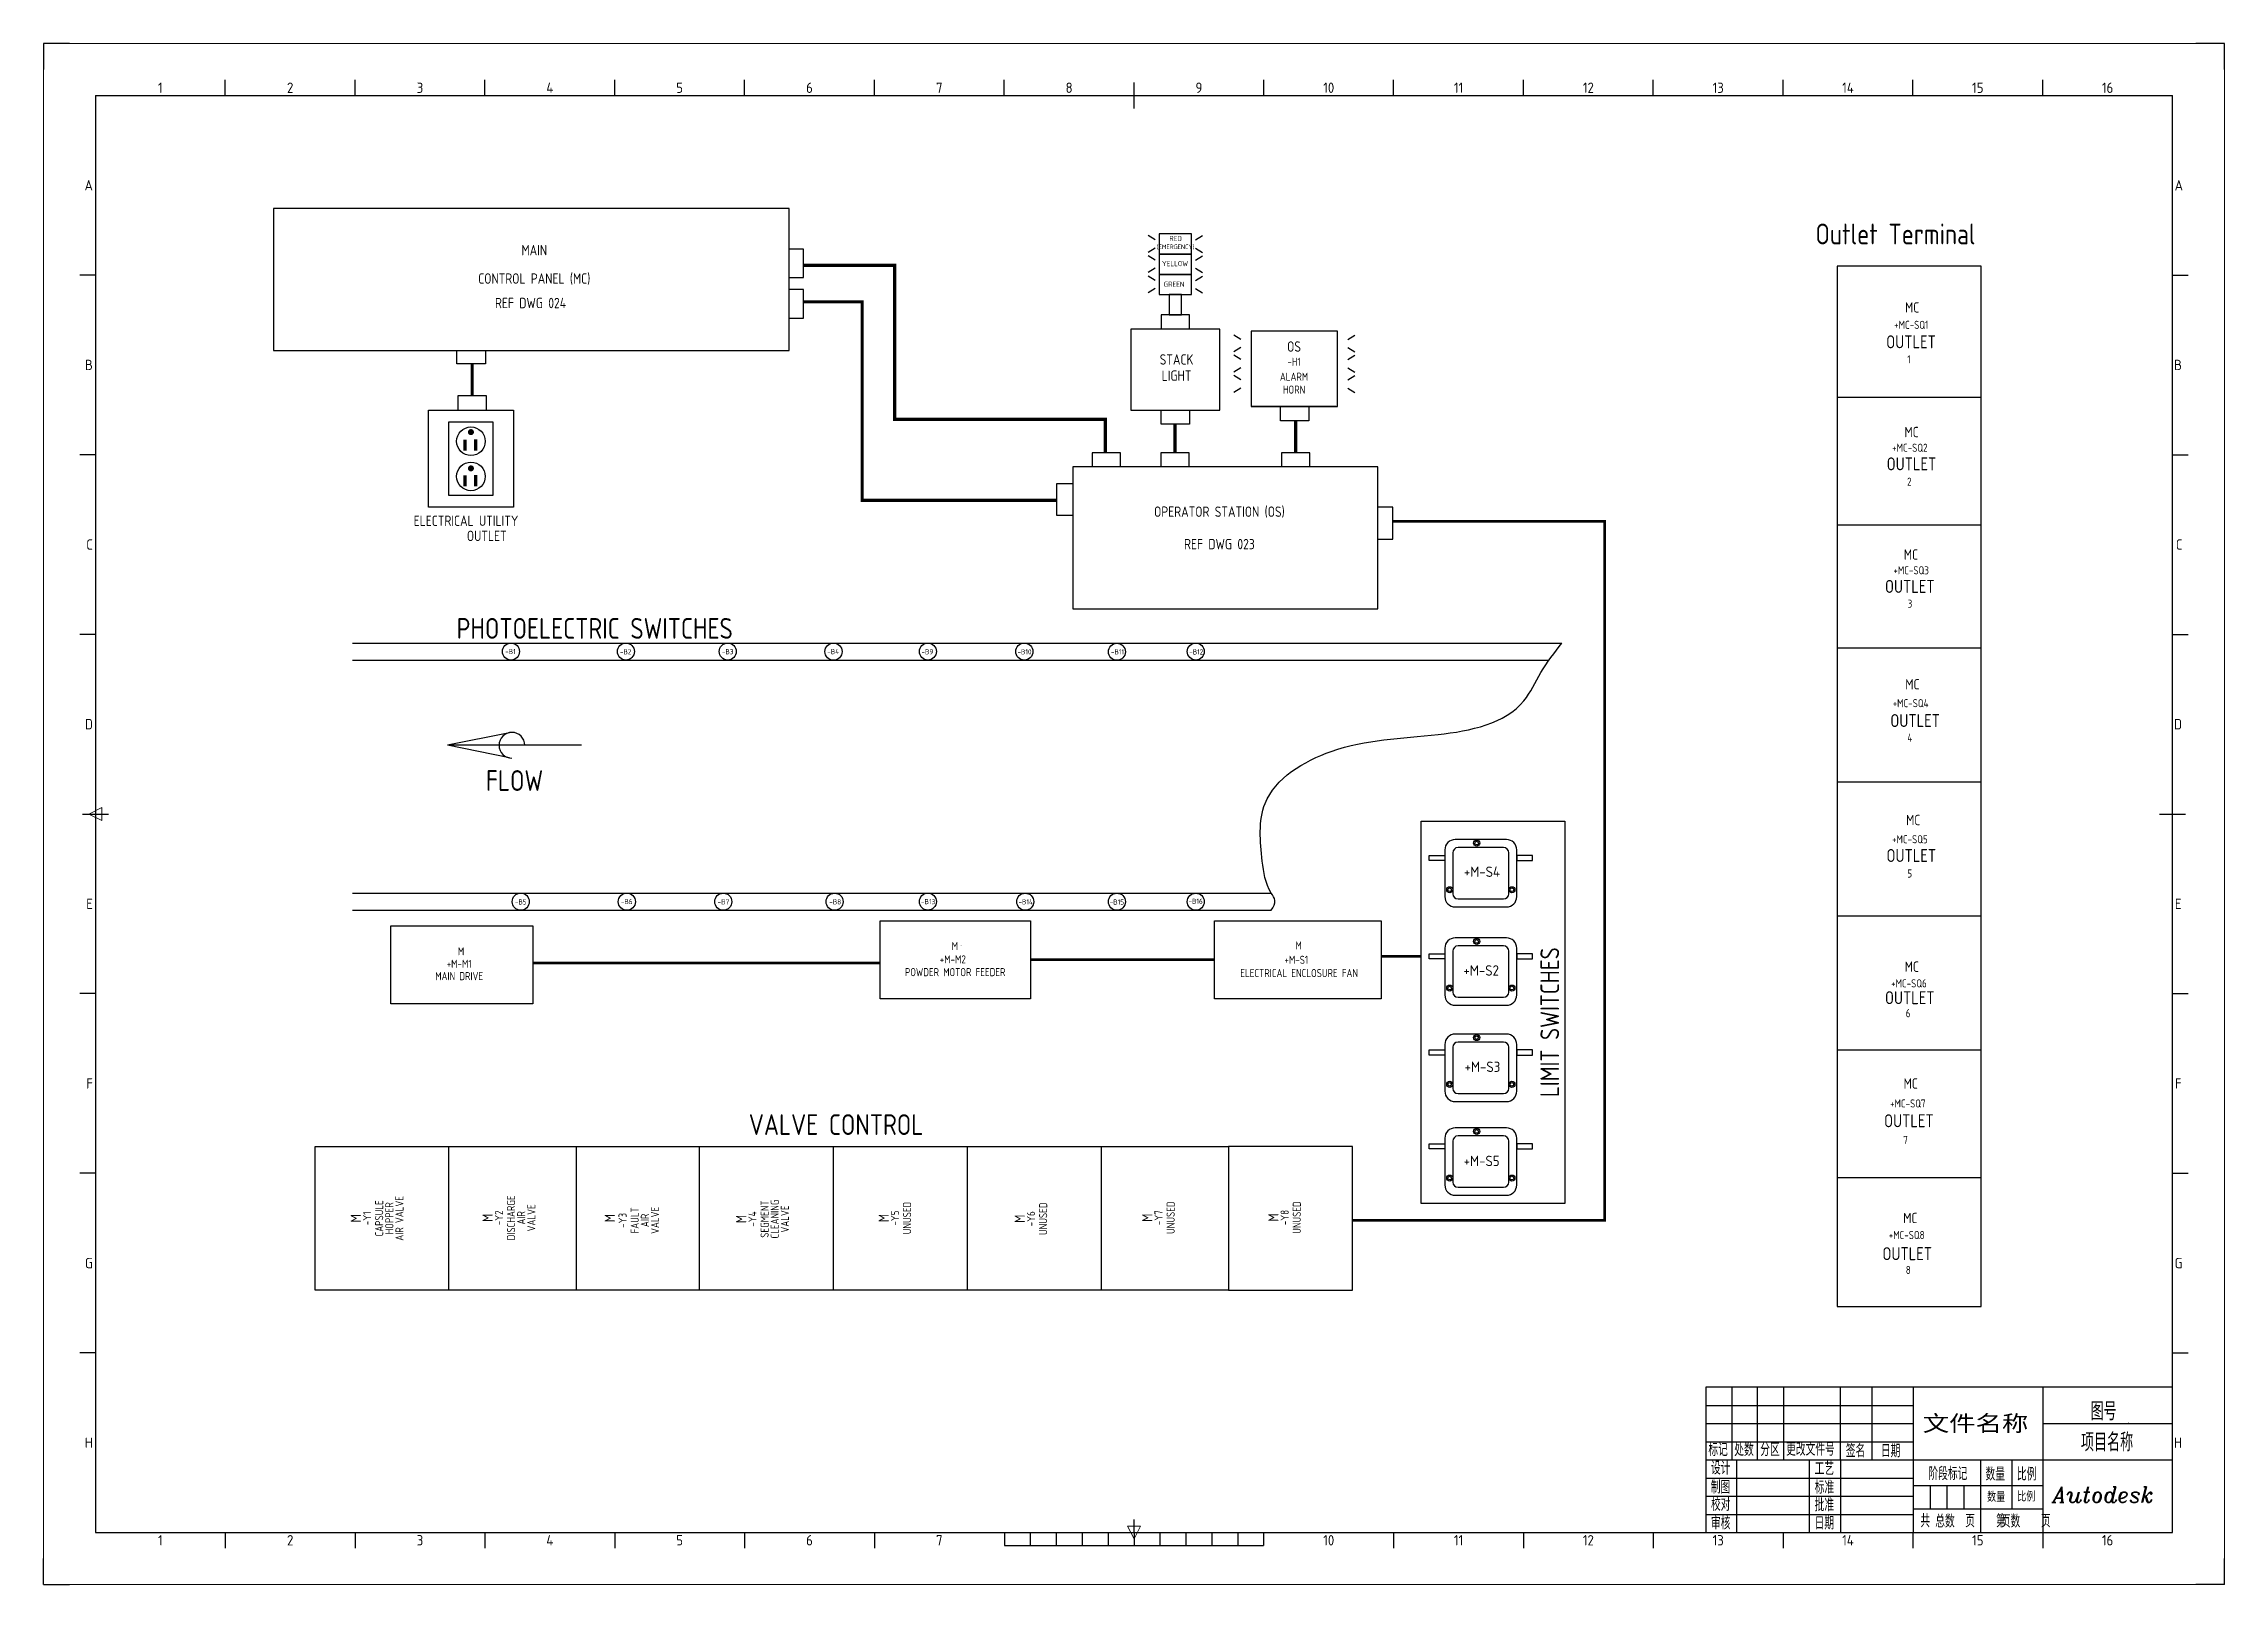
# Model space of a CAD drawing. Header units: millimetres. Extents: x 0 to 841, y 0 to 594.
import ezdxf
from ezdxf.enums import TextEntityAlignment as Align

# ---------------------------------------------------------------- set-up
doc = ezdxf.new("R2010")
doc.units = ezdxf.units.MM
doc.header["$LTSCALE"] = 12
for name, color, linetype in [('AE_BOR', 1, 'Continuous'), ('PCAT', 9, 'Continuous'), ('PDESC', 142, 'Continuous'), ('PLOC', 8, 'Continuous'), ('PMFG', 9, 'Continuous'), ('PSYMS', 7, 'Continuous'), ('PTAG', 150, 'Continuous'), ('REFDWG', 6, 'Continuous'), ('图框_外框线', 7, 'Continuous'), ('图框_标题栏属性', 1, 'Continuous'), ('图框_标题栏文字', 6, 'Continuous')]:
    doc.layers.add(name, color=color, linetype=linetype)
doc.styles.add('LEGACY', font='romans.shx')
doc.styles.get("Standard").update_dxf_attribs({"font": 'txt.shx', "bigfont": 'gbcbig.shx'})
doc.styles.add('WD', font='romans.shx', dxfattribs={"bigfont": 'gbcbig.shx'})
doc.styles.add('WD_IEC', font='isocp2.shx', dxfattribs={"width": 0.9, "height": 4, "bigfont": 'gbcbig.shx'})
doc.styles.add('工程字', font='gbenor.shx', dxfattribs={"bigfont": 'gbcbig.shx'})

msp = doc.modelspace()

# ---------------------------------------------------------------- texts
at = {"style": 'WD_IEC', "width": 0.9}
for s, p in [('Outlet Terminal', (683.29, 516.61)), ('VALVE CONTROL', (271.96, 173.25))]:
    msp.add_text(s, height=8, dxfattribs=at).set_placement(p)
for s, p in [('MAIN', (189.22, 514.39)), ('CONTROL PANEL (MC)', (189.22, 503.45)), ('OPERATOR STATION (OS)', (453.43, 413.57))]:
    msp.add_text(s, height=4, dxfattribs=at).set_placement(p, align=Align.MIDDLE)
for s, p in [('STACK', (436.92, 472.24)), ('LIGHT', (436.92, 465.99))]:
    msp.add_text(s, height=4, dxfattribs=at).set_placement(p, align=Align.MIDDLE_CENTER)
msp.add_text('FLOW', height=8, dxfattribs=at).set_placement((170.57, 309.9), align=Align.MIDDLE_LEFT)
at = {"layer": 'PSYMS', "style": 'WD_IEC', "width": 0.9}
msp.add_text('PHOTOELECTRIC SWITCHES', height=8, dxfattribs=at).set_placement((159.27, 364.56))
msp.add_text('LIMIT SWITCHES', height=7.2319, rotation=90, dxfattribs=at).set_placement((584.45, 187.87))

# ---------------------------------------------------------------- blocks, each defined once
blk = doc.blocks.new('gb_a1')
for p, q in [((20, 574), (20, 20)), ((20, 574), (821, 574)), ((821, 20), (821, 574)), ((20, 20), (821, 20))]:
    blk.add_line(p, q)
at = {"layer": 'AE_BOR', "lineweight": 30}
for p, q in [((10, 594), (0, 594)), ((0, 594), (0, 584)), ((841, 594), (830, 594)), ((841, 584), (841, 594)), ((0, 0), (0, 10)), ((841, 0), (841, 10)), ((0, 0), (10, 0)), ((841, 0), (830, 0))]:
    blk.add_line(p, q, dxfattribs=at)
at = {"layer": 'AE_BOR', "color": 1, "lineweight": 15}
for p, q in [((0, 594), (841, 594)), ((0, 0), (0, 594)), ((841, 594), (841, 0)), ((17.5, 297), (22.5, 299.5)), ((22.5, 294.5), (17.5, 297)), ((22.5, 299.5), (22.5, 294.5)), ((420.5, 17.5), (418, 22.5)), ((418, 22.5), (423, 22.5)), ((423, 22.5), (420.5, 17.5)), ((841, 0), (0, 0))]:
    blk.add_line(p, q, dxfattribs=at)
at = {"layer": 'AE_BOR'}
for p, q in [((70.0625, 574), (70.0625, 580)), ((120.125, 574), (120.125, 580)), ((170.1875, 574), (170.1875, 580)), ((220.25, 574), (220.25, 580)), ((270.3125, 574), (270.3125, 580)), ((320.375, 574), (320.375, 580)), ((370.4375, 574), (370.4375, 580)), ((470.5625, 574), (470.5625, 580)), ((520.625, 574), (520.625, 580)), ((570.6875, 574), (570.6875, 580)), ((620.75, 574), (620.75, 580)), ((670.8125, 574), (670.8125, 580)), ((720.875, 574), (720.875, 580)), ((770.9375, 574), (770.9375, 580)), ((20, 504.75), (14, 504.75)), ((821, 504.75), (827, 504.75)), ((20, 435.5), (14, 435.5)), ((821, 435.5), (827, 435.5)), ((20, 366.25), (14, 366.25)), ((821, 366.25), (827, 366.25)), ((20, 227.75), (14, 227.75)), ((821, 227.75), (827, 227.75)), ((20, 158.5), (14, 158.5)), ((821, 158.5), (827, 158.5)), ((20, 89.25), (14, 89.25)), ((821, 89.25), (827, 89.25)), ((70.0625, 20), (70.0625, 14)), ((120.125, 20), (120.125, 14)), ((170.1875, 20), (170.1875, 14)), ((220.25, 20), (220.25, 14)), ((270.3125, 20), (270.3125, 14)), ((320.375, 20), (320.375, 14)), ((520.625, 20), (520.625, 14)), ((570.6875, 20), (570.6875, 14)), ((620.75, 20), (620.75, 14)), ((670.8125, 20), (670.8125, 14)), ((720.875, 20), (720.875, 14)), ((770.9375, 20), (770.9375, 14))]:
    blk.add_line(p, q, dxfattribs=at)
at = {"layer": 'AE_BOR', "color": 2, "lineweight": 30}
for p, q in [((420.5, 574), (420.5, 579)), ((420.5, 569), (420.5, 574)), ((15, 297), (25, 297)), ((816, 297), (826, 297)), ((370.5, 20), (370.5, 15)), ((380.5, 20), (380.5, 15)), ((390.5, 20), (390.5, 15)), ((400.5, 20), (400.5, 15)), ((410.5, 20), (410.5, 15)), ((420.5, 20), (420.5, 25)), ((420.5, 20), (420.5, 15)), ((430.5, 20), (430.5, 15)), ((440.5, 20), (440.5, 15)), ((450.5, 20), (450.5, 15)), ((460.5, 20), (460.5, 15)), ((470.5, 20), (470.5, 15)), ((370.5, 15), (470.5, 15))]:
    blk.add_line(p, q, dxfattribs=at)
at = {"layer": 'AE_BOR', "style": 'WD_IEC'}
for s, p in [('1', (45.03125, 575)), ('2', (95.09375, 575)), ('3', (145.15625, 575)), ('4', (195.21875, 575)), ('5', (245.28125, 575)), ('6', (295.34375, 575)), ('7', (345.40625, 575)), ('8', (395.46875, 575)), ('9', (445.53125, 575)), ('10', (495.59375, 575)), ('11', (545.65625, 575)), ('12', (595.71875, 575)), ('13', (645.78125, 575)), ('14', (695.84375, 575)), ('15', (745.90625, 575)), ('16', (795.96875, 575)), ('1', (45.03125, 15)), ('2', (95.09375, 15)), ('3', (145.15625, 15)), ('4', (195.21875, 15)), ('5', (245.28125, 15)), ('6', (295.34375, 15)), ('7', (345.40625, 15)), ('10', (495.59375, 15)), ('11', (545.65625, 15)), ('12', (595.71875, 15)), ('13', (645.78125, 15)), ('14', (695.84375, 15)), ('15', (745.90625, 15)), ('16', (795.96875, 15))]:
    blk.add_text(s, height=4, dxfattribs=at).set_placement(p, align=Align.CENTER)
for s, p in [('A', (19, 539.375)), ('A', (825.04762, 539.375)), ('B', (19, 470.125)), ('B', (824.66667, 470.125)), ('C', (19, 400.875)), ('C', (824.85714, 400.875)), ('D', (19, 331.625)), ('D', (824.66667, 331.625)), ('E', (19, 262.375)), ('E', (824.47619, 262.375)), ('F', (19, 193.125)), ('F', (824.47619, 193.125)), ('G', (19, 123.875)), ('G', (824.85714, 123.875)), ('H', (19, 54.625)), ('H', (824.66667, 54.625))]:
    blk.add_text(s, height=4, dxfattribs=at).set_placement(p, align=Align.MIDDLE_RIGHT)
blk = doc.blocks.new('wd_ptag')
at = {"style": 'WD_IEC', "width": 0.9, "flags": 1}
blk.add_attdef('P_ITEM', text='', height=0.125, dxfattribs=at).set_placement((0, 0.469), align=Align.CENTER)
at = {"style": 'WD_IEC'}
for tag, width, p in [('INST', 0.8, (0, 0.312)), ('P_TAG1', 0.9, (0, 0)), ('LOC', 0.8, (0, 0.156)), ('DESC2', 0.9, (0, -0.344)), ('DESC1', 0.9, (0, -0.188)), ('DESC3', 0.9, (0, -0.5)), ('MFG', 0.9, (0, -0.656)), ('CAT', 0.9, (0, -0.812))]:
    blk.add_attdef(tag, text='', height=0.125, dxfattribs=dict(at, width=width)).set_placement(p, align=Align.CENTER)
at = {"linetype": 'Continuous', "style": 'WD_IEC'}
for tag, flags, p in [('RATING10', 9, (0.344, -0.312)), ('RATING12', 9, (0.344, -0.327)), ('RATING11', 9, (0.344, -0.343)), ('RATING2', 9, (0.344, -0.187)), ('RATING4', 9, (0.344, -0.202)), ('RATING3', 9, (0.344, -0.218)), ('RATING8', 9, (0.344, -0.234)), ('RATING7', 9, (0.344, -0.249)), ('RATING6', 9, (0.344, -0.265)), ('RATING5', 9, (0.344, -0.281)), ('RATING9', 9, (0.344, -0.296)), ('RATING1', 9, (0.344, -0.171)), ('WDBLKNAM', 1, (0.359, -0.369)), ('ASSYCODE', 9, (0.016, -0.859))]:
    blk.add_attdef(tag, text='', height=0.01, dxfattribs=dict(at, flags=flags)).set_placement(p, align=Align.CENTER)
blk = doc.blocks.new('MMREFDWG')
at = {"style": 'LEGACY', "width": 0.9, "flags": 8}
blk.add_attdef('REF_DWG', (0, 0), '', height=0.1, dxfattribs=at)
blk = doc.blocks.new('PNL275B')
at = {"layer": 'PSYMS'}
blk.add_circle((0, -3.28), 3.28, dxfattribs=at)
at = {"style": 'WD_IEC', "width": 0.9, "flags": 8}
blk.add_attdef('P_TAG1', text='', height=0.125, dxfattribs=at).set_placement((0, 0), align=Align.MIDDLE_CENTER)
for tag, p in [('RATING2', (0, -0.44)), ('RATING1', (0, -0.28))]:
    blk.add_attdef(tag, text='', height=0.125, dxfattribs=at).set_placement(p, align=Align.CENTER)
blk = doc.blocks.new('PNL276B')
at = {"layer": 'PSYMS'}
blk.add_circle((0, -3.28), 3.28, dxfattribs=at)
at = {"style": 'WD_IEC', "width": 0.9, "flags": 8}
blk.add_attdef('P_TAG1', text='', height=0.125, dxfattribs=at).set_placement((0, 0), align=Align.MIDDLE_CENTER)
for tag, p in [('RATING2', (0, -0.44)), ('RATING1', (0, -0.28))]:
    blk.add_attdef(tag, text='', height=0.125, dxfattribs=at).set_placement(p, align=Align.CENTER)
blk = doc.blocks.new('PNL277B')
at = {"layer": 'PSYMS'}
blk.add_circle((-0.34, -3.28), 3.3, dxfattribs=at)
at = {"style": 'WD_IEC', "width": 0.9, "flags": 8}
blk.add_attdef('P_TAG1', text='', height=0.125, dxfattribs=at).set_placement((0, 0), align=Align.MIDDLE_CENTER)
for tag, p in [('RATING2', (0, -0.44)), ('RATING1', (0, -0.28))]:
    blk.add_attdef(tag, text='', height=0.125, dxfattribs=at).set_placement(p, align=Align.CENTER)
blk = doc.blocks.new('PNL278B')
at = {"layer": 'PSYMS'}
blk.add_circle((0.2, -3.28), 3.29, dxfattribs=at)
at = {"style": 'WD_IEC', "width": 0.9, "flags": 8}
blk.add_attdef('P_TAG1', text='', height=0.125, dxfattribs=at).set_placement((0, 0), align=Align.MIDDLE_CENTER)
for tag, p in [('RATING2', (0, -0.44)), ('RATING1', (0, -0.28))]:
    blk.add_attdef(tag, text='', height=0.125, dxfattribs=at).set_placement(p, align=Align.CENTER)
blk = doc.blocks.new('PNL279B')
at = {"layer": 'PSYMS'}
blk.add_circle((0.37, -3.28), 3.3, dxfattribs=at)
at = {"style": 'WD_IEC', "width": 0.9, "flags": 8}
blk.add_attdef('P_TAG1', text='', height=0.125, dxfattribs=at).set_placement((0, 0), align=Align.MIDDLE_CENTER)
for tag, p in [('RATING2', (0, -0.44)), ('RATING1', (0, -0.28))]:
    blk.add_attdef(tag, text='', height=0.125, dxfattribs=at).set_placement(p, align=Align.CENTER)
blk = doc.blocks.new('PNL27BB')
at = {"layer": 'PSYMS'}
blk.add_circle((0.15, -3.28), 3.28, dxfattribs=at)
at = {"style": 'WD_IEC', "width": 0.9, "flags": 8}
blk.add_attdef('P_TAG1', text='', height=0.125, dxfattribs=at).set_placement((0, 0), align=Align.MIDDLE_CENTER)
for tag, p in [('RATING2', (0, -0.44)), ('RATING1', (0, -0.28))]:
    blk.add_attdef(tag, text='', height=0.125, dxfattribs=at).set_placement(p, align=Align.CENTER)
blk = doc.blocks.new('CR115E7')
for p, q in [((5.47, 4.84), (0.53, 4.84)), ((-0.47, 3.84), (-0.47, -0.66)), ((0.3, 3.57), (0.3, -0.39)), ((5.2, 4.07), (0.8, 4.07)), ((5.7, -0.39), (5.7, 3.57)), ((6.47, -0.66), (6.47, 3.84)), ((0.53, -1.66), (5.47, -1.66)), ((0.8, -0.89), (5.2, -0.89))]:
    blk.add_line(p, q)
for points in [[(-0.47, 2.81), (-1.97, 2.81), (-1.97, 3.31), (-0.47, 3.31)], [(6.47, 2.81), (7.97, 2.81), (7.97, 3.31), (6.47, 3.31)]]:
    blk.add_lwpolyline(points, close=True)
for centre, radius in [((2.6, 4.5), 0.29), ((2.6, 4.5), 0.176), ((0, 0), 0.29), ((0, 0), 0.176), ((6, 0), 0.29), ((6, 0), 0.176)]:
    blk.add_circle(centre, radius)
for centre, radius, start, end in [((0.53, 3.84), 1, 90, 180), ((5.47, 3.84), 1, 0, 90), ((0.8, 3.57), 0.5, 90, 180), ((5.2, 3.57), 0.5, 0, 90), ((0.53, -0.66), 1, 180, 270), ((0.8, -0.39), 0.5, 180, 270), ((5.2, -0.39), 0.5, 270, 0), ((5.47, -0.66), 1, 270, 0)]:
    blk.add_arc(centre, radius, start, end)
blk = doc.blocks.new('PNL3329')
at = {"layer": 'PSYMS'}
blk.add_circle((0.08, -3.28), 3.28, dxfattribs=at)
at = {"style": 'WD_IEC', "width": 0.9, "flags": 8}
blk.add_attdef('P_TAG1', text='', height=0.125, dxfattribs=at).set_placement((0, 0), align=Align.MIDDLE_CENTER)
for tag, p in [('RATING2', (0, -0.44)), ('RATING1', (0, -0.28))]:
    blk.add_attdef(tag, text='', height=0.125, dxfattribs=at).set_placement(p, align=Align.CENTER)
blk = doc.blocks.new('PNL3339')
at = {"layer": 'PSYMS'}
blk.add_circle((-0.29, -3.28), 3.29, dxfattribs=at)
at = {"style": 'WD_IEC', "width": 0.9, "flags": 8}
blk.add_attdef('P_TAG1', text='', height=0.125, dxfattribs=at).set_placement((0, 0), align=Align.MIDDLE_CENTER)
for tag, p in [('RATING2', (0, -0.44)), ('RATING1', (0, -0.28))]:
    blk.add_attdef(tag, text='', height=0.125, dxfattribs=at).set_placement(p, align=Align.CENTER)
blk = doc.blocks.new('CorpLogoBlock')
at = {"insert": (-46.09, 17.54), "char_height": 6, "width": 37.2055, "attachment_point": 1, "style": '工程字'}
blk.add_mtext('{\\Fitalic|c0;Autodesk}', dxfattribs=at)
blk = doc.blocks.new('GB_TitleBlock')
at = {"lineweight": -3}
for p, q in [((-50, 42), (0, 42)), ((-50, 28), (0, 28))]:
    blk.add_line(p, q, dxfattribs=at)
blk.add_point((-16.99, 42), dxfattribs=at)
at = {"layer": '图框_外框线'}
for p, q in [((-170, 56), (-170, 28)), ((-160, 28), (-160, 56)), ((-150, 56), (-150, 28)), ((-128, 28), (-128, 56)), ((-116, 56), (-116, 28)), ((-100, 56), (-100, 0)), ((-50, 56), (-50, 0)), ((-180, 49), (-100, 49)), ((-180, 42), (-100, 42)), ((-180, 35), (-100, 35)), ((-180, 28), (-50, 28)), ((-168, 0), (-168, 28)), ((-140, 0), (-140, 28)), ((-128, 28), (-128, 0)), ((-74, 28), (-74, 0)), ((-62, 28), (-62, 9)), ((-180, 21), (-100, 21)), ((-50, 18), (-100, 18)), ((-93.5, 18), (-93.5, 9)), ((-87, 18), (-87, 9)), ((-80.5, 18), (-80.5, 9)), ((-180, 14), (-100, 14)), ((-50, 9), (-100, 9)), ((-180, 7), (-100, 7))]:
    blk.add_line(p, q, dxfattribs=at)
blk.add_lwpolyline([(0, 56), (-180, 56), (-180, 0), (0, 0), (0, 56)], dxfattribs=at)
at = {"style": 'WD', "flags": 1}
blk.add_attdef('WD_TB', (-168.38, 50.46), '', height=2, dxfattribs=at)
at = {"layer": '图框_标题栏属性', "style": '工程字'}
for tag, p in [('REV3', (-179.58, 50.91)), ('REV2', (-179.43, 43.49)), ('REV1', (-179.43, 36.77))]:
    blk.add_attdef(tag, p, '', height=3, dxfattribs=at)
for tag, height, width, p, p2 in [('REV3DET', 3, 13.288798, (-148.76, 50.77), (-130.49, 50.77)), ('BY3', 3, 6.930672, (-126.95, 50.77), (-117.42, 50.77)), ('RD3', 3, 9.096075, (-114.66, 50.77), (-102.16, 50.77)), ('REV2DET', 3, 1.39216, (-148.76, 43.77), (-130.49, 43.77)), ('BY2', 3, 6.930672, (-126.95, 43.77), (-117.42, 43.77)), ('RD2', 3, 9.096075, (-114.66, 43.77), (-102.16, 43.77)), ('文件名称', 7, 2.04191, (-96.3, 38.33), (-55.63, 38.33)), ('REV1DET', 3, 13.288798, (-148.76, 36.77), (-130.49, 36.77)), ('BY1', 3, 6.930672, (-126.95, 36.77), (-117.42, 36.77)), ('RD1', 3, 9.096075, (-114.66, 36.77), (-102.16, 36.77))]:
    blk.add_attdef(tag, text='', height=height, dxfattribs=dict(at, width=width)).set_placement(p, p2, align=Align.FIT)
for tag, p in [('图号', (-26.57, 46.93)), ('项目名称', (-25.25, 35.16))]:
    blk.add_attdef(tag, text='', height=7, dxfattribs=at).set_placement(p, align=Align.MIDDLE)
at = {"layer": '图框_标题栏属性', "lineweight": -3}
for tag, p in [('设计', (-163.59, 22.3)), ('工艺', (-123.59, 22.3)), ('制图', (-163.59, 15.3)), ('标准', (-123.59, 15.3)), ('校对', (-163.59, 8.3)), ('批准', (-123.59, 8.3)), ('审核', (-163.59, 1.3)), ('日期', (-123.59, 1.3))]:
    blk.add_attdef(tag, p, '', height=5, dxfattribs=at)
at = {"layer": '图框_标题栏属性', "style": '工程字'}
for tag, height, p in [('数量', 3.5, (-68.02, 13.58)), ('比例', 3.5, (-56.4, 13.74)), ('总数', 5, (-87.74, 4.36)), ('页数', 5, (-62.45, 4.36))]:
    blk.add_attdef(tag, text='', height=height, dxfattribs=at).set_placement(p, align=Align.MIDDLE_CENTER)
at = {"layer": '图框_标题栏文字', "style": '工程字'}
for s, p in [('标记', (-179, 29.44)), ('处数', (-169, 29.44)), ('分区', (-159, 29.44)), ('更改文件号', (-149, 29.59)), ('签名', (-126, 29)), ('日期', (-112.47, 28.98)), ('设计', (-177.99, 22.35)), ('工艺', (-138.02, 22.15)), ('阶段标记', (-94.11, 20.2)), ('数量', (-72.11, 20)), ('比例', (-60, 20)), ('制图', (-178.04, 15.02)), ('标准', (-137.99, 14.92)), ('校对', (-177.99, 8.33)), ('批准', (-138.02, 8.15)), ('审核', (-177.99, 1.15)), ('日期', (-138.02, 1.15)), ('共     页   第     页', (-97.24, 2))]:
    blk.add_text(s, height=5, dxfattribs=at).set_placement(p)

# ---------------------------------------------------------------- linework, layer by layer
for p, q in [((293.01, 514.78), (287.54, 514.78)), ((293.01, 503.84), (293.01, 514.78)), ((428.64, 518.33), (426.01, 520.02)), ((428.64, 515.2), (426.01, 513.51)), ((444.26, 518.33), (446.89, 520.02)), ((444.26, 515.2), (446.89, 513.51)), ((428.64, 510.52), (426.01, 512.21)), ((428.64, 507.39), (426.01, 505.7)), ((444.26, 510.52), (446.89, 512.21)), ((444.26, 507.39), (446.89, 505.7)), ((287.54, 503.84), (293.01, 503.84)), ((293.01, 499.16), (287.54, 499.16)), ((293.01, 488.22), (293.01, 499.16)), ((428.64, 502.7), (426.01, 504.39)), ((428.64, 499.58), (426.01, 497.89)), ((444.26, 502.7), (446.89, 504.39)), ((444.26, 499.58), (446.89, 497.89)), ((287.54, 488.22), (293.01, 488.22)), ((430.98, 489.42), (430.98, 483.95)), ((441.92, 489.42), (430.98, 489.42)), ((441.92, 483.95), (441.92, 489.42)), ((461.64, 479.97), (459.01, 481.66)), ((503.01, 479.97), (505.64, 481.66)), ((159.41, 470.55), (159.41, 475.72)), ((170.35, 475.72), (170.35, 470.55)), ((461.64, 476.85), (459.01, 475.16)), ((461.64, 472.16), (459.01, 473.85)), ((503.01, 476.85), (505.64, 475.16)), ((503.01, 472.16), (505.64, 473.85)), ((170.35, 470.55), (159.41, 470.55)), ((461.64, 469.03), (459.01, 467.34)), ((461.64, 464.35), (459.01, 466.04)), ((503.01, 469.03), (505.64, 467.34)), ((503.01, 464.35), (505.64, 466.04)), ((170.74, 458.2), (159.8, 458.2)), ((159.8, 458.2), (159.8, 452.73)), ((170.74, 452.73), (170.74, 458.2)), ((461.64, 461.22), (459.01, 459.53)), ((503.01, 461.22), (505.64, 459.53)), ((747.18, 457.51), (691.61, 457.51)), ((148.39, 452.73), (181.2, 452.73)), ((148.39, 415.23), (148.39, 452.73)), ((181.2, 452.73), (181.2, 415.23)), ((430.98, 447.23), (430.98, 452.7)), ((441.92, 447.23), (430.98, 447.23)), ((441.92, 452.7), (441.92, 447.23)), ((498.48, 454.09), (465.67, 454.09)), ((477, 448.62), (477, 454.09)), ((487.93, 448.62), (477, 448.62)), ((487.93, 454.09), (487.93, 448.62)), ((415.26, 436.27), (404.32, 436.27)), ((404.32, 436.27), (404.32, 430.8)), ((415.26, 430.8), (415.26, 436.27)), ((441.82, 436.27), (430.89, 436.27)), ((430.89, 436.27), (430.89, 430.8)), ((441.82, 430.8), (441.82, 436.27)), ((488.32, 436.27), (477.39, 436.27)), ((477.39, 436.27), (477.39, 430.8)), ((488.32, 430.8), (488.32, 436.27)), ((390.79, 412.14), (390.79, 424.48)), ((390.79, 424.48), (396.97, 424.48)), ((181.2, 415.23), (148.39, 415.23)), ((396.76, 412.14), (390.79, 412.14)), ((520.33, 415.34), (514.5, 415.34)), ((520.33, 403.01), (520.33, 415.34)), ((747.18, 408.38), (691.61, 408.38)), ((514.5, 403.01), (520.33, 403.01)), ((119.16, 362.9), (585.55, 362.89)), ((119.16, 356.33), (580.57, 356.33)), ((747.18, 360.94), (691.61, 360.94)), ((179.61, 328.35), (155.7, 323.48)), ((185.59, 323.48), (155.7, 323.48)), ((179.61, 318.6), (155.7, 323.48)), ((179.61, 318.6), (155.7, 323.48)), ((207.46, 323.48), (157.49, 323.48)), ((747.18, 309.27), (691.61, 309.27)), ((119.16, 266.48), (473.44, 266.48)), ((119.16, 259.92), (473.44, 259.92)), ((747.18, 257.6), (691.61, 257.6)), ((747.18, 205.92), (691.61, 205.92)), ((156.19, 168.82), (156.19, 113.47)), ((205.32, 168.82), (205.32, 113.47)), ((252.76, 168.82), (252.76, 113.47)), ((304.43, 168.82), (304.43, 113.47)), ((356.1, 168.82), (356.1, 113.47)), ((407.78, 168.82), (407.78, 113.47)), ((456.91, 168.82), (456.91, 113.47)), ((504.71, 168.82), (456.91, 168.82)), ((504.71, 113.47), (504.71, 168.82)), ((747.18, 156.79), (691.61, 156.79)), ((456.91, 113.47), (504.71, 113.47))]:
    msp.add_line(p, q)
for points in [[(88.6, 530.41), (88.6, 475.72), (287.54, 475.72), (287.54, 530.41)], [(430.2, 520.67), (430.2, 512.86), (442.7, 512.86), (442.7, 520.67)], [(430.2, 512.86), (430.2, 505.05), (442.7, 505.05), (442.7, 512.86)], [(430.2, 505.05), (430.2, 497.23), (442.7, 497.23), (442.7, 505.05)], [(691.61, 508.24), (691.61, 107.07), (747.18, 107.07), (747.18, 508.24)], [(434.11, 497.23), (434.11, 489.42), (438.79, 489.42), (438.79, 497.23)], [(419.26, 483.95), (419.26, 452.7), (453.64, 452.7), (453.64, 483.95)], [(465.67, 454.09), (498.99, 454.09), (498.99, 483.1), (465.67, 483.1)], [(156.2, 448.04), (156.2, 419.92), (173.39, 419.92), (173.39, 448.04)], [(396.92, 430.8), (396.92, 376.11), (514.5, 376.11), (514.5, 430.8)], [(531.28, 294.25), (586.6, 294.25), (586.6, 146.78), (531.28, 146.78)], [(133.96, 253.9), (188.7, 253.9), (188.7, 223.77), (133.96, 223.77)], [(322.61, 255.87), (380.64, 255.87), (380.64, 225.74), (322.61, 225.74)], [(451.53, 255.87), (515.78, 255.87), (515.78, 225.74), (451.53, 225.74)]]:
    msp.add_lwpolyline(points, close=True)
for points, const_width in [([(328.17, 471.61), (328.17, 508.53), (293.01, 508.53)], 1.25), ([(293.01, 494.47), (315.67, 494.47), (315.67, 471.61)], 1.25), ([(165.27, 458.2), (165.27, 470.55)], 1.25), ([(315.67, 471.61), (315.67, 417.91), (375.03, 417.91)], 1.25), ([(328.17, 471.61), (328.17, 449.16), (375.03, 449.16)], 1.25), ([(409.42, 436.27), (409.42, 449.16), (375.03, 449.16)], 1.25), ([(436.35, 436.27), (436.35, 447.23)], 1.25), ([(482.86, 436.27), (482.86, 448.62)], 1.25), ([(162.53, 441.26), (162.53, 437.03)], 1.25), ([(166.63, 441.41), (166.63, 437.03)], 1.25), ([(162.53, 427.56), (162.53, 423.32)], 1.25), ([(166.63, 427.7), (166.63, 423.32)], 1.25), ([(375.03, 417.91), (390.79, 417.91)], 1.25), ([(520.33, 409.81), (602.01, 409.81), (602.01, 140.32), (504.71, 140.32)], 1), ([(235.81, 239.52), (188.7, 239.52)], 1)]:
    msp.add_lwpolyline(points, dxfattribs=dict(const_width=const_width))
at = {"const_width": 1.16}
for points in [[(164.21, 444.23, 1), (165.37, 444.23, 1)], [(164.21, 430.25, 1), (165.37, 430.25, 1)]]:
    msp.add_lwpolyline(points, format="xyb", close=True, dxfattribs=at)
at = {"color": 4, "const_width": 1}
for points in [[(322.63, 239.52), (235.81, 239.52)], [(451.53, 240.88), (380.6, 240.88)], [(531.28, 242.08), (516.07, 242.08)]]:
    msp.add_lwpolyline(points, dxfattribs=at)
msp.add_lwpolyline([(456.91, 113.47), (104.68, 113.47), (104.68, 168.82), (456.91, 168.82)])
for centre in [(164.79, 440.7), (164.79, 427.14)]:
    msp.add_circle(centre, 5.51)
msp.add_arc((180.61, 323.48), 4.98, 0.0001, 270)
msp.add_arc((180.61, 323.48), 4.98, 0.0001, 270)
msp.add_spline([(473.44, 259.92), (474.85, 263.68), (473.44, 266.48), (469.96, 278.86), (471.05, 301.09), (496.55, 321.15), (537.8, 327.65), (570.9, 340.67), (577.41, 351.51), (585.55, 362.89)], degree=3)

# ---------------------------------------------------------------- block references
for name, p in [('gb_a1', (0, 0)), ('CorpLogoBlock', (821, 20))]:
    msp.add_blockref(name, p)
ref = msp.add_blockref('GB_TitleBlock', (821, 20))
ref.add_attrib('页数', '页数', dxfattribs={"layer": '图框_标题栏属性', "height": 5, "style": '工程字'}).set_placement((758.55, 24.36), align=Align.MIDDLE_CENTER)
ref.add_attrib('总数', '总数', dxfattribs={"layer": '图框_标题栏属性', "height": 5, "style": '工程字'}).set_placement((733.26, 24.36), align=Align.MIDDLE_CENTER)
ref.add_attrib('比例', '比例', dxfattribs={"layer": '图框_标题栏属性', "height": 3.5, "style": '工程字'}).set_placement((764.6, 33.74), align=Align.MIDDLE_CENTER)
ref.add_attrib('数量', '数量', dxfattribs={"layer": '图框_标题栏属性', "height": 3.5, "style": '工程字'}).set_placement((752.98, 33.58), align=Align.MIDDLE_CENTER)
ref.add_attrib('项目名称', '项目名称', dxfattribs={"layer": '图框_标题栏属性', "height": 7, "style": '工程字'}).set_placement((795.75, 55.16), align=Align.MIDDLE)
ref.add_attrib('图号', '图号', dxfattribs={"layer": '图框_标题栏属性', "height": 7, "style": '工程字'}).set_placement((794.43, 66.93), align=Align.MIDDLE)
ref.add_attrib('文件名称', '文件名称', dxfattribs={"layer": '图框_标题栏属性', "height": 7, "style": '工程字', "width": 2.04191}).set_placement((724.7, 58.33), (765.37, 58.33), align=Align.FIT)
at = {"layer": 'PSYMS'}
ref = msp.add_blockref('wd_ptag', (436.53, 519.77), dxfattribs=dict(at, xscale=10, yscale=10, zscale=10))
ref.add_attrib('DESC1', 'RED', dxfattribs={"layer": 'PDESC', "height": 2, "style": 'WD_IEC', "width": 0.9}).set_placement((436.53, 517.89), align=Align.CENTER)
ref.add_attrib('DESC3', '(EMERGENCY)', dxfattribs={"layer": 'PDESC', "height": 1.8, "style": 'WD_IEC', "width": 0.9}).set_placement((436.53, 514.77), align=Align.CENTER)
at = {"layer": 'PSYMS', "color": 3}
ref = msp.add_blockref('wd_ptag', (436.33, 510.07), dxfattribs=dict(at, xscale=10, yscale=10, zscale=10))
ref.add_attrib('DESC1', 'YELLOW', dxfattribs={"layer": 'PDESC', "color": 2, "height": 2, "style": 'WD_IEC', "width": 0.9}).set_placement((436.33, 508.19), align=Align.CENTER)
ref = msp.add_blockref('wd_ptag', (436.6, 502.58), dxfattribs=dict(at, xscale=12.5, yscale=12.5, zscale=12.5))
ref.add_attrib('DESC1', 'GREEN ', dxfattribs={"layer": 'PDESC', "color": 3, "height": 2, "style": 'WD_IEC', "width": 0.9}).set_placement((436.6, 500.24), align=Align.CENTER)
at = {"layer": 'PSYMS'}
ref = msp.add_blockref('wd_ptag', (717.99, 484.13), dxfattribs=dict(at, xscale=25, yscale=25, zscale=25))
ref.add_attrib('P_TAG1', '+MC-SQ1', dxfattribs={"layer": 'PTAG', "height": 3.125, "style": 'WD_IEC', "width": 0.9}).set_placement((720.23, 484.03), align=Align.CENTER)
ref.add_attrib('DESC1', 'OUTLET', dxfattribs={"layer": 'PDESC', "height": 5, "style": 'WD_IEC', "width": 0.9}).set_placement((720.15, 476.54), align=Align.CENTER)
ref.add_attrib('DESC2', '1', dxfattribs={"layer": 'PDESC', "height": 3.12, "style": 'WD_IEC', "width": 0.9}).set_placement((719.4, 470.76), align=Align.CENTER)
ref.add_attrib('LOC', 'MC', dxfattribs={"layer": 'PLOC', "height": 4, "style": 'WD_IEC', "width": 0.9}).set_placement((720.6, 490.3), align=Align.CENTER)
ref = msp.add_blockref('wd_ptag', (481.46, 476.95), dxfattribs=at)
ref.add_attrib('P_TAG1', '-H1', dxfattribs={"layer": 'PTAG', "height": 3.125, "style": 'WD_IEC', "width": 0.9}).set_placement((482.22, 469.77), align=Align.CENTER)
ref.add_attrib('DESC1', 'ALARM', dxfattribs={"layer": 'PDESC', "height": 3.125, "style": 'WD_IEC', "width": 0.9}).set_placement((482.22, 464.03), align=Align.CENTER)
ref.add_attrib('DESC2', 'HORN', dxfattribs={"layer": 'PDESC', "height": 3.125, "style": 'WD_IEC', "width": 0.9}).set_placement((482.22, 459.06), align=Align.CENTER)
ref.add_attrib('LOC', 'OS', dxfattribs={"layer": 'PLOC', "height": 4, "style": 'WD_IEC', "width": 0.9}).set_placement((482.22, 475.22), align=Align.CENTER)
ref.add_attrib('MFG', 'INDEX ASSEMBLY', dxfattribs={"layer": 'PMFG', "height": 0.125, "style": 'WD_IEC', "width": 0.9}).set_placement((481.46, 476.3), align=Align.CENTER)
ref = msp.add_blockref('wd_ptag', (717.24, 435.38), dxfattribs=dict(at, xscale=25, yscale=25, zscale=25))
ref.add_attrib('P_TAG1', '+MC-SQ2', dxfattribs={"layer": 'PTAG', "height": 3.125, "style": 'WD_IEC', "width": 0.9}).set_placement((719.69, 436.64), align=Align.CENTER)
ref.add_attrib('DESC1', 'OUTLET', dxfattribs={"layer": 'PDESC', "height": 5, "style": 'WD_IEC', "width": 0.9}).set_placement((720.32, 429.49), align=Align.CENTER)
ref.add_attrib('DESC2', '2', dxfattribs={"layer": 'PDESC', "height": 3.12, "style": 'WD_IEC', "width": 0.9}).set_placement((719.5, 423.56), align=Align.CENTER)
ref.add_attrib('LOC', 'MC', dxfattribs={"layer": 'PLOC', "height": 4, "style": 'WD_IEC', "width": 0.9}).set_placement((720.38, 442.26), align=Align.CENTER)
ref = msp.add_blockref('wd_ptag', (170.89, 470.32), dxfattribs=dict(at, xscale=25, yscale=25, zscale=25))
ref.add_attrib('DESC1', 'ELECTRICAL UTILITY', dxfattribs={"layer": 'PDESC', "height": 4, "style": 'WD_IEC', "width": 0.9}).set_placement((162.91, 408.06), align=Align.CENTER)
ref.add_attrib('DESC2', 'OUTLET', dxfattribs={"layer": 'PDESC', "height": 4, "style": 'WD_IEC', "width": 0.9}).set_placement((170.89, 402.22), align=Align.CENTER)
ref = msp.add_blockref('wd_ptag', (712.4, 385.34), dxfattribs=dict(at, xscale=25, yscale=25, zscale=25))
ref.add_attrib('P_TAG1', '+MC-SQ3', dxfattribs={"layer": 'PTAG', "height": 3.125, "style": 'WD_IEC', "width": 0.9}).set_placement((720.2, 389.4), align=Align.CENTER)
ref.add_attrib('DESC1', 'OUTLET', dxfattribs={"layer": 'PDESC', "height": 5, "style": 'WD_IEC', "width": 0.9}).set_placement((719.68, 382.24), align=Align.CENTER)
ref.add_attrib('DESC2', '3', dxfattribs={"layer": 'PDESC', "height": 3.12, "style": 'WD_IEC', "width": 0.9}).set_placement((719.74, 376.54), align=Align.CENTER)
ref.add_attrib('LOC', 'MC', dxfattribs={"layer": 'PLOC', "height": 4, "style": 'WD_IEC', "width": 0.9}).set_placement((720.14, 395.02), align=Align.CENTER)
ref = msp.add_blockref('PNL275B', (180.24, 362.9), dxfattribs=at)
ref.add_attrib('P_TAG1', '-B1', dxfattribs={"layer": 'PTAG', "height": 2, "style": 'WD_IEC', "width": 0.9, "flags": 8}).set_placement((180.02, 359.64), align=Align.MIDDLE_CENTER)
ref = msp.add_blockref('PNL275B', (224.56, 362.9), dxfattribs=at)
ref.add_attrib('P_TAG1', '-B2', dxfattribs={"layer": 'PTAG', "height": 2, "style": 'WD_IEC', "width": 0.9, "flags": 8}).set_placement((224.45, 359.54), align=Align.MIDDLE_CENTER)
ref = msp.add_blockref('PNL276B', (263.81, 362.9), dxfattribs=at)
ref.add_attrib('P_TAG1', '-B3', dxfattribs={"layer": 'PTAG', "height": 2, "style": 'WD_IEC', "width": 0.9, "flags": 8}).set_placement((263.8, 359.59), align=Align.MIDDLE_CENTER)
ref = msp.add_blockref('PNL277B', (304.97, 362.88), dxfattribs=at)
ref.add_attrib('P_TAG1', '-B4', dxfattribs={"layer": 'PTAG', "height": 2, "style": 'WD_IEC', "width": 0.9, "flags": 8}).set_placement((304.5, 359.62), align=Align.MIDDLE_CENTER)
ref = msp.add_blockref('PNL3329', (340.92, 362.9), dxfattribs=at)
ref.add_attrib('P_TAG1', '-B9', dxfattribs={"layer": 'PTAG', "height": 2, "style": 'WD_IEC', "width": 0.9, "flags": 8}).set_placement((340.81, 359.56), align=Align.MIDDLE_CENTER)
ref = msp.add_blockref('PNL3339', (378.49, 362.9), dxfattribs=at)
ref.add_attrib('P_TAG1', '-B10', dxfattribs={"layer": 'PTAG', "height": 2, "style": 'WD_IEC', "width": 0.9, "flags": 8}).set_placement((378.27, 359.54), align=Align.MIDDLE_CENTER)
ref = msp.add_blockref('PNL3329', (413.84, 362.82), dxfattribs=at)
ref.add_attrib('P_TAG1', '-B11', dxfattribs={"layer": 'PTAG', "height": 2, "style": 'WD_IEC', "width": 0.9, "flags": 8}).set_placement((414.13, 359.51), align=Align.MIDDLE_CENTER)
ref = msp.add_blockref('PNL3329', (444.26, 362.9), dxfattribs=at)
ref.add_attrib('P_TAG1', '-B12', dxfattribs={"layer": 'PTAG', "height": 2, "style": 'WD_IEC', "width": 0.9, "flags": 8}).set_placement((444.5, 359.49), align=Align.MIDDLE_CENTER)
ref = msp.add_blockref('wd_ptag', (716.57, 333.61), dxfattribs=dict(at, xscale=25, yscale=25, zscale=25))
ref.add_attrib('P_TAG1', '+MC-SQ4', dxfattribs={"layer": 'PTAG', "height": 3.125, "style": 'WD_IEC', "width": 0.9}).set_placement((719.98, 338.17), align=Align.CENTER)
ref.add_attrib('DESC1', 'OUTLET', dxfattribs={"layer": 'PDESC', "height": 5, "style": 'WD_IEC', "width": 0.9}).set_placement((721.74, 330.52), align=Align.CENTER)
ref.add_attrib('DESC2', '4', dxfattribs={"layer": 'PDESC', "height": 3.12, "style": 'WD_IEC', "width": 0.9}).set_placement((719.72, 324.87), align=Align.CENTER)
ref.add_attrib('LOC', 'MC', dxfattribs={"layer": 'PLOC', "height": 4, "style": 'WD_IEC', "width": 0.9}).set_placement((720.7, 345), align=Align.CENTER)
ref = msp.add_blockref('wd_ptag', (714.8, 283.35), dxfattribs=dict(at, xscale=25, yscale=25, zscale=25))
ref.add_attrib('P_TAG1', '+MC-SQ5', dxfattribs={"layer": 'PTAG', "height": 3.125, "style": 'WD_IEC', "width": 0.9}).set_placement((719.71, 285.71), align=Align.CENTER)
ref.add_attrib('DESC1', 'OUTLET', dxfattribs={"layer": 'PDESC', "height": 5, "style": 'WD_IEC', "width": 0.9}).set_placement((720.25, 278.5), align=Align.CENTER)
ref.add_attrib('DESC2', '5', dxfattribs={"layer": 'PDESC', "height": 3.12, "style": 'WD_IEC', "width": 0.9}).set_placement((719.66, 272.49), align=Align.CENTER)
ref.add_attrib('LOC', 'MC', dxfattribs={"layer": 'PLOC', "height": 4, "style": 'WD_IEC', "width": 0.9}).set_placement((721, 292.68), align=Align.CENTER)
ref = msp.add_blockref('CR115E7', (542.25, 267.8), dxfattribs=dict(at, xscale=4, yscale=4, zscale=4))
ref.add_attrib('P_TAG1', '+M-S4', dxfattribs={"layer": 'PTAG', "height": 4, "style": 'WD_IEC'}).set_placement((554.67, 272.75), align=Align.CENTER)
ref = msp.add_blockref('PNL278B', (183.79, 266.48), dxfattribs=at)
ref.add_attrib('P_TAG1', '-B5', dxfattribs={"layer": 'PTAG', "height": 2, "style": 'WD_IEC', "width": 0.9, "flags": 8}).set_placement((184.01, 263.1), align=Align.MIDDLE_CENTER)
ref = msp.add_blockref('PNL279B', (224.56, 266.48), dxfattribs=at)
ref.add_attrib('P_TAG1', '-B6', dxfattribs={"layer": 'PTAG', "height": 2, "style": 'WD_IEC', "width": 0.9, "flags": 8}).set_placement((224.85, 263.24), align=Align.MIDDLE_CENTER)
ref = msp.add_blockref('PNL27BB', (261.97, 266.48), dxfattribs=at)
ref.add_attrib('P_TAG1', '-B7', dxfattribs={"layer": 'PTAG', "height": 2, "style": 'WD_IEC', "width": 0.9, "flags": 8}).set_placement((262.17, 263.15), align=Align.MIDDLE_CENTER)
ref = msp.add_blockref('PNL27BB', (304.9, 266.48), dxfattribs=at)
ref.add_attrib('P_TAG1', '-B8', dxfattribs={"layer": 'PTAG', "height": 2, "style": 'WD_IEC', "width": 0.9, "flags": 8}).set_placement((305.27, 263.15), align=Align.MIDDLE_CENTER)
ref = msp.add_blockref('PNL3329', (340.92, 266.49), dxfattribs=at)
ref.add_attrib('P_TAG1', '-B13', dxfattribs={"layer": 'PTAG', "height": 2, "style": 'WD_IEC', "width": 0.9, "flags": 8}).set_placement((341.1, 263.23), align=Align.MIDDLE_CENTER)
ref = msp.add_blockref('PNL3329', (378.49, 266.48), dxfattribs=at)
ref.add_attrib('P_TAG1', '-B14', dxfattribs={"layer": 'PTAG', "height": 2, "style": 'WD_IEC', "width": 0.9, "flags": 8}).set_placement((378.73, 263.14), align=Align.MIDDLE_CENTER)
ref = msp.add_blockref('PNL3329', (413.84, 266.48), dxfattribs=at)
ref.add_attrib('P_TAG1', '-B15', dxfattribs={"layer": 'PTAG', "height": 2, "style": 'WD_IEC', "width": 0.9, "flags": 8}).set_placement((413.9, 263.06), align=Align.MIDDLE_CENTER)
ref = msp.add_blockref('PNL3329', (444.26, 266.48), dxfattribs=at)
ref.add_attrib('P_TAG1', '-B16', dxfattribs={"layer": 'PTAG', "height": 2, "style": 'WD_IEC', "width": 0.9, "flags": 8}).set_placement((444.26, 263.35), align=Align.MIDDLE_CENTER)
ref = msp.add_blockref('wd_ptag', (160.43, 245.81), dxfattribs=at)
ref.add_attrib('P_TAG1', '+M-M1', dxfattribs={"layer": 'PTAG', "height": 3.125, "style": 'WD_IEC', "width": 0.9}).set_placement((160.25, 237.67), align=Align.CENTER)
ref.add_attrib('LOC', 'M', dxfattribs={"layer": 'PLOC', "height": 3.12, "style": 'WD_IEC', "width": 0.9}).set_placement((160.97, 242.48), align=Align.CENTER)
ref.add_attrib('DESC3', 'MAIN DRIVE', dxfattribs={"layer": 'PDESC', "height": 3.125, "style": 'WD_IEC', "width": 0.9}).set_placement((160.25, 232.93), align=Align.CENTER)
ref.add_attrib('CAT', '1329RS-ZAF3318VNC', dxfattribs={"layer": 'PCAT', "height": 0.125, "style": 'WD_IEC', "width": 0.9}).set_placement((160.43, 245), align=Align.CENTER)
ref.add_attrib('MFG', 'AB', dxfattribs={"layer": 'PMFG', "height": 0.125, "style": 'WD_IEC', "width": 0.9}).set_placement((160.43, 245.15), align=Align.CENTER)
ref = msp.add_blockref('wd_ptag', (353.5, 247.08), dxfattribs=at)
ref.add_attrib('P_TAG1', '+M-M2', dxfattribs={"layer": 'PTAG', "height": 3.125, "style": 'WD_IEC', "width": 0.9}).set_placement((350.61, 239.4), align=Align.CENTER)
ref.add_attrib('LOC', 'M', dxfattribs={"layer": 'PLOC', "height": 3.12, "style": 'WD_IEC', "width": 0.9}).set_placement((351.42, 244.5), align=Align.CENTER)
ref.add_attrib('DESC3', 'POWDER MOTOR FEEDER', dxfattribs={"layer": 'PDESC', "height": 3.125, "style": 'WD_IEC', "width": 0.9}).set_placement((351.53, 234.47), align=Align.CENTER)
ref.add_attrib('CAT', '1329RS-ZAF3318VNC', dxfattribs={"layer": 'PCAT', "height": 0.125, "style": 'WD_IEC', "width": 0.9}).set_placement((353.5, 246.27), align=Align.CENTER)
ref.add_attrib('MFG', 'AB', dxfattribs={"layer": 'PMFG', "height": 0.125, "style": 'WD_IEC', "width": 0.9}).set_placement((353.5, 246.42), align=Align.CENTER)
ref = msp.add_blockref('wd_ptag', (483.74, 247.08), dxfattribs=at)
ref.add_attrib('P_TAG1', '+M-S1', dxfattribs={"layer": 'PTAG', "height": 3.125, "style": 'WD_IEC', "width": 0.9}).set_placement((483.09, 239.23), align=Align.CENTER)
ref.add_attrib('DESC1', 'ELECTRICAL ENCLOSURE FAN', dxfattribs={"layer": 'PDESC', "height": 3.125, "style": 'WD_IEC', "width": 0.9}).set_placement((484.2, 234.11), align=Align.CENTER)
ref.add_attrib('LOC', 'M', dxfattribs={"layer": 'PLOC', "height": 3.12, "style": 'WD_IEC', "width": 0.9}).set_placement((484, 244.76), align=Align.CENTER)
ref.add_attrib('CAT', '1329RS-ZAF3318VNC', dxfattribs={"layer": 'PCAT', "height": 0.125, "style": 'WD_IEC', "width": 0.9}).set_placement((483.74, 246.27), align=Align.CENTER)
ref.add_attrib('MFG', 'AB', dxfattribs={"layer": 'PMFG', "height": 0.125, "style": 'WD_IEC', "width": 0.9}).set_placement((483.74, 246.42), align=Align.CENTER)
ref = msp.add_blockref('CR115E7', (542.25, 229.88), dxfattribs=dict(at, xscale=4, yscale=4, zscale=4))
ref.add_attrib('P_TAG1', '+M-S2', dxfattribs={"layer": 'PTAG', "height": 4, "style": 'WD_IEC'}).set_placement((554.39, 234.68), align=Align.CENTER)
ref = msp.add_blockref('wd_ptag', (711.3, 230.15), dxfattribs=dict(at, xscale=25, yscale=25, zscale=25))
ref.add_attrib('P_TAG1', '+MC-SQ6', dxfattribs={"layer": 'PTAG', "height": 3.125, "style": 'WD_IEC', "width": 0.9}).set_placement((719.35, 230.15), align=Align.CENTER)
ref.add_attrib('DESC1', 'OUTLET', dxfattribs={"layer": 'PDESC', "height": 5, "style": 'WD_IEC', "width": 0.9}).set_placement((719.67, 223.68), align=Align.CENTER)
ref.add_attrib('DESC2', '6', dxfattribs={"layer": 'PDESC', "height": 3.12, "style": 'WD_IEC', "width": 0.9}).set_placement((719.04, 218.64), align=Align.CENTER)
ref.add_attrib('LOC', 'MC', dxfattribs={"layer": 'PLOC', "height": 4, "style": 'WD_IEC', "width": 0.9}).set_placement((720.46, 236.14), align=Align.CENTER)
ref = msp.add_blockref('CR115E7', (542.25, 192.78), dxfattribs=dict(at, xscale=4, yscale=4, zscale=4))
ref.add_attrib('P_TAG1', '+M-S3', dxfattribs={"layer": 'PTAG', "height": 4, "style": 'WD_IEC'}).set_placement((554.88, 197.55), align=Align.CENTER)
ref = msp.add_blockref('wd_ptag', (708.96, 183.38), dxfattribs=dict(at, xscale=25, yscale=25, zscale=25))
ref.add_attrib('P_TAG1', '+MC-SQ7', dxfattribs={"layer": 'PTAG', "height": 3.125, "style": 'WD_IEC', "width": 0.9}).set_placement((718.9, 183.85), align=Align.CENTER)
ref.add_attrib('DESC1', 'OUTLET', dxfattribs={"layer": 'PDESC', "height": 5, "style": 'WD_IEC', "width": 0.9}).set_placement((719.32, 176.23), align=Align.CENTER)
ref.add_attrib('DESC2', '7', dxfattribs={"layer": 'PDESC', "height": 3.12, "style": 'WD_IEC', "width": 0.9}).set_placement((718.04, 169.76), align=Align.CENTER)
ref.add_attrib('LOC', 'MC', dxfattribs={"layer": 'PLOC', "height": 4, "style": 'WD_IEC', "width": 0.9}).set_placement((720.03, 191.09), align=Align.CENTER)
ref = msp.add_blockref('CR115E7', (542.25, 156.64), dxfattribs=dict(at, xscale=4, yscale=4, zscale=4))
ref.add_attrib('P_TAG1', '+M-S5', dxfattribs={"layer": 'PTAG', "height": 4, "style": 'WD_IEC'}).set_placement((554.57, 161.25), align=Align.CENTER)
ref = msp.add_blockref('wd_ptag', (118.63, 141.1), dxfattribs=dict(at, xscale=25, yscale=25, zscale=25, rotation=90))
ref.add_attrib('P_TAG1', '-Y1', dxfattribs={"layer": 'PTAG', "height": 3.125, "rotation": 90, "style": 'WD_IEC', "width": 0.9}).set_placement((126.29, 141.11), align=Align.CENTER)
ref.add_attrib('DESC1', 'CAPSULE', dxfattribs={"layer": 'PDESC', "height": 3.125, "rotation": 90, "style": 'WD_IEC', "width": 0.9}).set_placement((130.97, 141.11), align=Align.CENTER)
ref.add_attrib('DESC2', 'HOPPER', dxfattribs={"layer": 'PDESC', "height": 3.125, "rotation": 90, "style": 'WD_IEC', "width": 0.9}).set_placement((134.88, 141.11), align=Align.CENTER)
ref.add_attrib('LOC', 'M', dxfattribs={"layer": 'PLOC', "height": 4, "rotation": 90, "style": 'WD_IEC', "width": 0.9}).set_placement((122.38, 141.11), align=Align.CENTER)
ref.add_attrib('DESC3', 'AIR VALVE', dxfattribs={"layer": 'PDESC', "height": 3.125, "rotation": 90, "style": 'WD_IEC', "width": 0.9}).set_placement((138.79, 141.11), align=Align.CENTER)
ref = msp.add_blockref('wd_ptag', (169.76, 141.1), dxfattribs=dict(at, xscale=25, yscale=25, zscale=25, rotation=90))
ref.add_attrib('P_TAG1', '-Y2', dxfattribs={"layer": 'PTAG', "height": 3.125, "rotation": 90, "style": 'WD_IEC', "width": 0.9}).set_placement((177.14, 141.3), align=Align.CENTER)
ref.add_attrib('DESC1', 'DISCHARGE', dxfattribs={"layer": 'PDESC', "height": 3.125, "rotation": 90, "style": 'WD_IEC', "width": 0.9}).set_placement((181.83, 141.3), align=Align.CENTER)
ref.add_attrib('DESC2', 'AIR', dxfattribs={"layer": 'PDESC', "height": 3.125, "rotation": 90, "style": 'WD_IEC', "width": 0.9}).set_placement((185.73, 141.3), align=Align.CENTER)
ref.add_attrib('LOC', 'M', dxfattribs={"layer": 'PLOC', "height": 4, "rotation": 90, "style": 'WD_IEC', "width": 0.9}).set_placement((173.23, 141.3), align=Align.CENTER)
ref.add_attrib('DESC3', 'VALVE', dxfattribs={"layer": 'PDESC', "height": 3.125, "rotation": 90, "style": 'WD_IEC', "width": 0.9}).set_placement((189.64, 141.3), align=Align.CENTER)
ref = msp.add_blockref('wd_ptag', (216.29, 141.1), dxfattribs=dict(at, xscale=25, yscale=25, zscale=25, rotation=90))
ref.add_attrib('P_TAG1', '-Y3', dxfattribs={"layer": 'PTAG', "height": 3.125, "rotation": 90, "style": 'WD_IEC', "width": 0.9}).set_placement((224.83, 140.33), align=Align.CENTER)
ref.add_attrib('DESC1', 'FAULT', dxfattribs={"layer": 'PDESC', "height": 3.125, "rotation": 90, "style": 'WD_IEC', "width": 0.9}).set_placement((229.51, 140.33), align=Align.CENTER)
ref.add_attrib('DESC2', 'AIR', dxfattribs={"layer": 'PDESC', "height": 3.125, "rotation": 90, "style": 'WD_IEC', "width": 0.9}).set_placement((233.42, 140.33), align=Align.CENTER)
ref.add_attrib('LOC', 'M', dxfattribs={"layer": 'PLOC', "height": 4, "rotation": 90, "style": 'WD_IEC', "width": 0.9}).set_placement((220.35, 141.18), align=Align.CENTER)
ref.add_attrib('DESC3', 'VALVE', dxfattribs={"layer": 'PDESC', "height": 3.125, "rotation": 90, "style": 'WD_IEC', "width": 0.9}).set_placement((237.33, 140.33), align=Align.CENTER)
ref = msp.add_blockref('wd_ptag', (266.53, 141.1), dxfattribs=dict(at, xscale=25, yscale=25, zscale=25, rotation=90))
ref.add_attrib('P_TAG1', '-Y4', dxfattribs={"layer": 'PTAG', "height": 3.125, "rotation": 90, "style": 'WD_IEC', "width": 0.9}).set_placement((274.92, 140.84), align=Align.CENTER)
ref.add_attrib('DESC1', 'SEGMENT', dxfattribs={"layer": 'PDESC', "height": 3.125, "rotation": 90, "style": 'WD_IEC', "width": 0.9}).set_placement((279.61, 140.84), align=Align.CENTER)
ref.add_attrib('DESC2', 'CLEANING', dxfattribs={"layer": 'PDESC', "height": 3.125, "rotation": 90, "style": 'WD_IEC', "width": 0.9}).set_placement((283.51, 140.84), align=Align.CENTER)
ref.add_attrib('LOC', 'M', dxfattribs={"layer": 'PLOC', "height": 4, "rotation": 90, "style": 'WD_IEC', "width": 0.9}).set_placement((271.01, 140.84), align=Align.CENTER)
ref.add_attrib('DESC3', 'VALVE', dxfattribs={"layer": 'PDESC', "height": 3.125, "rotation": 90, "style": 'WD_IEC', "width": 0.9}).set_placement((287.42, 140.84), align=Align.CENTER)
ref = msp.add_blockref('wd_ptag', (316.76, 141.1), dxfattribs=dict(at, xscale=25, yscale=25, zscale=25, rotation=90))
ref.add_attrib('P_TAG1', '-Y5', dxfattribs={"layer": 'PTAG', "height": 3.125, "rotation": 90, "style": 'WD_IEC', "width": 0.9}).set_placement((329.86, 141.23), align=Align.CENTER)
ref.add_attrib('DESC1', 'UNUSED', dxfattribs={"layer": 'PDESC', "height": 3.125, "rotation": 90, "style": 'WD_IEC', "width": 0.9}).set_placement((334.55, 141.23), align=Align.CENTER)
ref.add_attrib('LOC', 'M', dxfattribs={"layer": 'PLOC', "height": 4, "rotation": 90, "style": 'WD_IEC', "width": 0.9}).set_placement((325.96, 141.23), align=Align.CENTER)
ref = msp.add_blockref('wd_ptag', (373.58, 141.1), dxfattribs=dict(at, xscale=25, yscale=25, zscale=25, rotation=90))
ref.add_attrib('P_TAG1', '-Y6', dxfattribs={"layer": 'PTAG', "height": 3.125, "rotation": 90, "style": 'WD_IEC', "width": 0.9}).set_placement((382.33, 140.95), align=Align.CENTER)
ref.add_attrib('DESC1', 'UNUSED', dxfattribs={"layer": 'PDESC', "height": 3.125, "rotation": 90, "style": 'WD_IEC', "width": 0.9}).set_placement((387.02, 140.95), align=Align.CENTER)
ref.add_attrib('LOC', 'M', dxfattribs={"layer": 'PLOC', "height": 4, "rotation": 90, "style": 'WD_IEC', "width": 0.9}).set_placement((378.43, 140.95), align=Align.CENTER)
ref = msp.add_blockref('wd_ptag', (422.61, 141.1), dxfattribs=dict(at, xscale=25, yscale=25, zscale=25, rotation=90))
ref.add_attrib('P_TAG1', '-Y7', dxfattribs={"layer": 'PTAG', "height": 3.125, "rotation": 90, "style": 'WD_IEC', "width": 0.9}).set_placement((431.52, 141.36), align=Align.CENTER)
ref.add_attrib('DESC1', 'UNUSED', dxfattribs={"layer": 'PDESC', "height": 3.125, "rotation": 90, "style": 'WD_IEC', "width": 0.9}).set_placement((436.2, 141.36), align=Align.CENTER)
ref.add_attrib('LOC', 'M', dxfattribs={"layer": 'PLOC', "height": 4, "rotation": 90, "style": 'WD_IEC', "width": 0.9}).set_placement((427.61, 141.36), align=Align.CENTER)
ref = msp.add_blockref('wd_ptag', (469.26, 141.1), dxfattribs=dict(at, xscale=25, yscale=25, zscale=25, rotation=90))
ref.add_attrib('P_TAG1', '-Y8', dxfattribs={"layer": 'PTAG', "height": 3.125, "rotation": 90, "style": 'WD_IEC', "width": 0.9}).set_placement((480.16, 141.43), align=Align.CENTER)
ref.add_attrib('DESC1', 'UNUSED', dxfattribs={"layer": 'PDESC', "height": 3.125, "rotation": 90, "style": 'WD_IEC', "width": 0.9}).set_placement((484.84, 141.43), align=Align.CENTER)
ref.add_attrib('LOC', 'M', dxfattribs={"layer": 'PLOC', "height": 4, "rotation": 90, "style": 'WD_IEC', "width": 0.9}).set_placement((476.25, 141.43), align=Align.CENTER)
ref = msp.add_blockref('wd_ptag', (713.32, 134.07), dxfattribs=dict(at, xscale=25, yscale=25, zscale=25))
ref.add_attrib('P_TAG1', '+MC-SQ8', dxfattribs={"layer": 'PTAG', "height": 3.125, "style": 'WD_IEC', "width": 0.9}).set_placement((718.47, 133.12), align=Align.CENTER)
ref.add_attrib('DESC1', 'OUTLET', dxfattribs={"layer": 'PDESC', "height": 5, "style": 'WD_IEC', "width": 0.9}).set_placement((718.68, 124.99), align=Align.CENTER)
ref.add_attrib('DESC2', '8', dxfattribs={"layer": 'PDESC', "height": 3.12, "style": 'WD_IEC', "width": 0.9}).set_placement((719.08, 119.67), align=Align.CENTER)
ref.add_attrib('LOC', 'MC', dxfattribs={"layer": 'PLOC', "height": 4, "style": 'WD_IEC', "width": 0.9}).set_placement((719.89, 139.25), align=Align.CENTER)
at = {"layer": 'REFDWG'}
ref = msp.add_blockref('MMREFDWG', (174.06, 492), dxfattribs=dict(at, xscale=25, yscale=25, zscale=25))
ref.add_attrib('REF_DWG', 'REF DWG 024', (174.06, 492), dxfattribs={"layer": '0', "height": 4, "style": 'WD_IEC', "width": 0.9, "flags": 8})
ref = msp.add_blockref('MMREFDWG', (453.43, 401.07), dxfattribs=dict(at, xscale=25, yscale=25, zscale=25))
ref.add_attrib('REF_DWG', 'REF DWG 023', dxfattribs={"layer": '0', "height": 4, "style": 'WD_IEC', "width": 0.9, "flags": 8}).set_placement((453.43, 401.07), align=Align.MIDDLE)

msp.set_redraw_order([(e.dxf.handle, doc.entitydb.next_handle()) for e in msp.query("TEXT MTEXT ATTDEF DIMENSION ARC_DIMENSION")])  # texts and dimensions are drawn at this point

doc.saveas('drawing.dxf')
